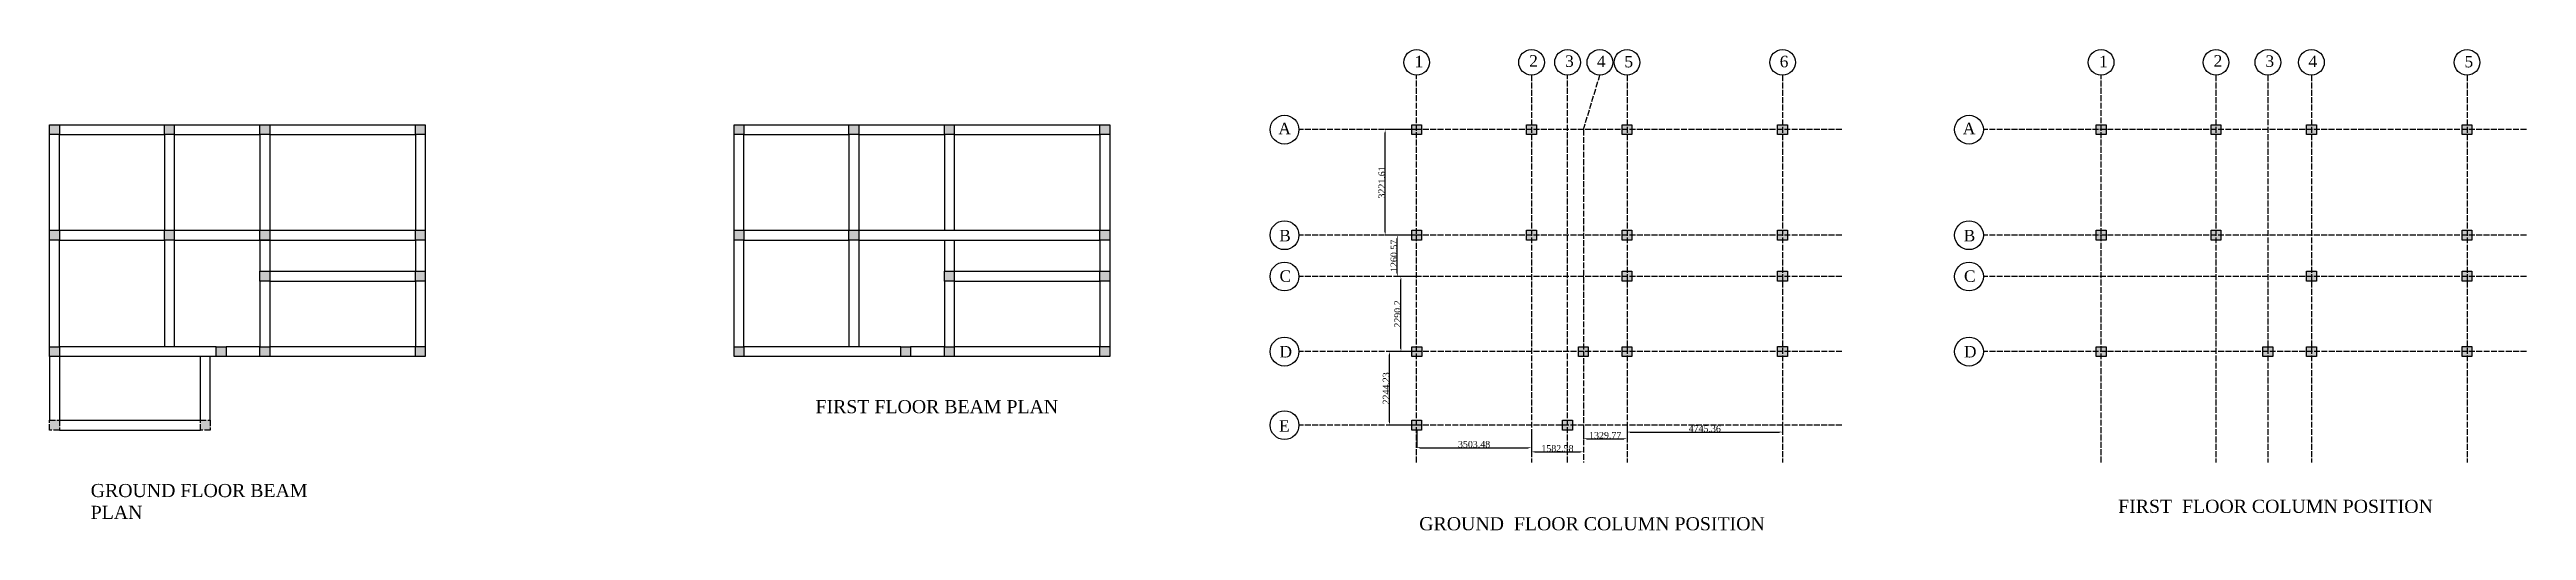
# Model space of a CAD drawing. Header units: millimetres. Extents: x -37331 to 3514287431, y -97281 to -32589.
# Drawn here: x -37331 to 38223, y -97281 to -82605 of the extents above; entities that cross this region are included whole.
import ezdxf

# ---------------------------------------------------------------- set-up
doc = ezdxf.new("R2010")
doc.units = ezdxf.units.MM
doc.header["$LTSCALE"] = 15
doc.linetypes.add('ACAD_ISO02W100', pattern=[15, 12, -3])
doc.layers.get('0').update_dxf_attribs({"plot": 0})
for name, color, linetype in [('beam', 90, 'Continuous'), ('column', 2, 'Continuous'), ('GRID LINE', 150, 'ACAD_ISO02W100'), ('WHITE', 7, 'Continuous')]:
    doc.layers.add(name, color=color, linetype=linetype)
doc.styles.get("Standard").update_dxf_attribs({"font": 'times.ttf', "height": 200})
doc.dimstyles.new('ISO-25', dxfattribs={"dimtxt": 2.5, "dimasz": 2.5, "dimexe": 1.25, "dimexo": 0.625, "dimtad": 1, "dimtxsty": 'Standard', "dimcen": 2.5, "dimadec": 0, "dimazin": 0, "dimtfac": 1, "dimtmove": 0, "dimatfit": 3, "dimfxl": 1, "dimarcsym": 0})

msp = doc.modelspace()

# ---------------------------------------------------------------- texts
at = {"layer": 'WHITE', "attachment_point": 1}
for s, width, insert, char_height in [('\\pi215.44037;1', 565.632, (4092.061, -82795.273), 350), ('\\pi168.67185;2', 563.19085, (7634.349, -82776.441), 350), ('\\pi176.57401;3', 547.70462, (8722.445, -82783.179), 350), ('\\pi163.5799;4', 559.56788, (9704.426, -82791.101), 350), ('\\pi196.73862;5', 593.0807, (10511.47, -82799.542), 350), ('\\pi184.88007;6', 586.01825, (15260.475, -82795.977), 350), ('\\pi215.44037;1', 565.632, (24970.33, -82795.273), 350), ('\\pi168.67185;2', 563.19085, (28512.618, -82776.441), 350), ('\\pi176.57401;3', 547.70462, (30084.929, -82783.179), 350), ('\\pi163.5799;4', 559.56788, (31409.836, -82791.101), 350), ('\\pi196.73862;5', 593.0807, (36135.102, -82799.542), 350), ('\\pi249.10433;A', 861.58284, (-96.982, -84838.76), 350), ('\\pi249.10433;A', 861.58284, (20781.287, -84838.76), 350), ('\\pi117.24016;B', 542.339, (60.999, -88108.368), 350), ('\\pi117.24016;B', 542.339, (20939.269, -88108.368), 350), ('\\pi172.63809;C', 653.38722, (15.396, -89344.039), 350), ('\\pi172.63809;C', 653.38722, (20893.665, -89344.039), 350), ('\\pi175.19413;D', 695.08905, (11.571, -91651.854), 350), ('\\pi175.19413;D', 695.08905, (20889.841, -91651.854), 350), ('\\pi2034.4566;FIRST FLOOR BEAM PLAN', 11287.37031, (-16000.285, -93301.839), 400), ('\\pi203.34978;E', 699.92235, (-32.548, -93917.164), 350), ('GROUND FLOOR BEAM PLAN', 6929.17191, (-36074.937, -95861.163), 400), ('\\pi2621.96175;FIRST  FLOOR COLUMN POSITION', 14611.47938, (23146.654, -96343.127), 400), ('\\pi3025.43472;{\\C0;\\c16777215;GROUND  FLOOR COLUMN POSITION}', 16325.41883, (1424.161, -96874.828), 400)]:
    msp.add_mtext_dynamic_manual_height_columns(s, width=width, gutter_width=1000, heights=[0], dxfattribs=dict(at, insert=insert, char_height=char_height))

# ---------------------------------------------------------------- blocks, each defined once
blk = doc.blocks.new('*D82')
at = {"color": 0, "lineweight": -2, "transparency": 16777216}
for p, q in [((4371, -94217), (4371, -94756)), ((7874, -94217), (7874, -94756)), ((4471, -94755), (7774, -94755))]:
    blk.add_line(p, q, dxfattribs=at)
at = {"color": 0, "transparency": 16777216}
for points in [[(4471, -94738), (4471, -94772), (4371, -94755)], [(7774, -94738), (7774, -94772), (7874, -94755)]]:
    blk.add_solid(points, dxfattribs=at)
at = {"layer": 'Defpoints', "color": 0, "transparency": 16777216}
for p in [(4371, -94217), (7874, -94217), (7874, -94755)]:
    blk.add_point(p, dxfattribs=at)
at = {"color": 0, "transparency": 16777216, "insert": (6122, -94652), "char_height": 200, "attachment_point": 5}
blk.add_mtext('3503.48', dxfattribs=at)
blk = doc.blocks.new('*D83')
at = {"color": 0, "lineweight": -2, "transparency": 16777216}
for p, q in [((9457, -94067), (9457, -94482)), ((10787, -94067), (10787, -94482)), ((9557, -94481), (10687, -94481))]:
    blk.add_line(p, q, dxfattribs=at)
at = {"color": 0, "transparency": 16777216}
for points in [[(9557, -94464), (9557, -94498), (9457, -94481)], [(10687, -94464), (10687, -94498), (10787, -94481)]]:
    blk.add_solid(points, dxfattribs=at)
at = {"layer": 'Defpoints', "color": 0, "transparency": 16777216}
for p in [(9457, -94067), (10787, -94067), (10787, -94481)]:
    blk.add_point(p, dxfattribs=at)
at = {"color": 0, "transparency": 16777216, "insert": (10122, -94378), "char_height": 200, "attachment_point": 5}
blk.add_mtext('1329.77', dxfattribs=at)
blk = doc.blocks.new('*D84')
at = {"color": 0, "lineweight": -2, "transparency": 16777216}
for p, q in [((10787, -94067), (10787, -94279)), ((10887, -94278), (15432, -94278)), ((15532, -94067), (15532, -94279))]:
    blk.add_line(p, q, dxfattribs=at)
at = {"color": 0, "transparency": 16777216}
for points in [[(10887, -94261), (10887, -94295), (10787, -94278)], [(15432, -94261), (15432, -94295), (15532, -94278)]]:
    blk.add_solid(points, dxfattribs=at)
at = {"layer": 'Defpoints', "color": 0, "transparency": 16777216}
for p in [(10787, -94067), (15532, -94067), (15532, -94278)]:
    blk.add_point(p, dxfattribs=at)
at = {"color": 0, "transparency": 16777216, "insert": (13159, -94175), "char_height": 200, "attachment_point": 5}
blk.add_mtext('4745.36', dxfattribs=at)
blk = doc.blocks.new('*D85')
at = {"color": 0, "lineweight": -2, "transparency": 16777216}
for p, q in [((4370, -91823), (3540, -91823)), ((3541, -93967), (3541, -91923)), ((4370, -94067), (3540, -94067))]:
    blk.add_line(p, q, dxfattribs=at)
at = {"color": 0, "transparency": 16777216}
for points in [[(3525, -91923), (3558, -91923), (3541, -91823)], [(3525, -93967), (3558, -93967), (3541, -94067)]]:
    blk.add_solid(points, dxfattribs=at)
at = {"layer": 'Defpoints', "color": 0, "transparency": 16777216}
for p in [(3541, -91823), (4371, -91823), (4371, -94067)]:
    blk.add_point(p, dxfattribs=at)
at = {"color": 0, "transparency": 16777216, "insert": (3439, -92945), "char_height": 200, "attachment_point": 5, "rotation": 90}
blk.add_mtext('2244.23', dxfattribs=at)
blk = doc.blocks.new('*D86')
at = {"color": 0, "lineweight": -2, "transparency": 16777216}
for p, q in [((4370, -89532), (3890, -89532)), ((3891, -91723), (3891, -89632)), ((4370, -91823), (3890, -91823))]:
    blk.add_line(p, q, dxfattribs=at)
at = {"color": 0, "transparency": 16777216}
for points in [[(3874, -89632), (3908, -89632), (3891, -89532)], [(3874, -91723), (3908, -91723), (3891, -91823)]]:
    blk.add_solid(points, dxfattribs=at)
at = {"layer": 'Defpoints', "color": 0, "transparency": 16777216}
for p in [(3891, -89532), (4371, -89532), (4371, -91823)]:
    blk.add_point(p, dxfattribs=at)
at = {"color": 0, "transparency": 16777216, "insert": (3788, -90677), "char_height": 200, "attachment_point": 5, "rotation": 90}
blk.add_mtext('2290.2', dxfattribs=at)
blk = doc.blocks.new('*D87')
at = {"color": 0, "lineweight": -2, "transparency": 16777216}
for p, q in [((4370, -88272), (3779, -88272)), ((3780, -89432), (3780, -88372)), ((4370, -89532), (3779, -89532))]:
    blk.add_line(p, q, dxfattribs=at)
at = {"color": 0, "transparency": 16777216}
for points in [[(3763, -88372), (3796, -88372), (3780, -88272)], [(3763, -89432), (3796, -89432), (3780, -89532)]]:
    blk.add_solid(points, dxfattribs=at)
at = {"layer": 'Defpoints', "color": 0, "transparency": 16777216}
for p in [(3780, -88272), (4371, -88272), (4371, -89532)]:
    blk.add_point(p, dxfattribs=at)
at = {"color": 0, "transparency": 16777216, "insert": (3677, -88902), "char_height": 200, "attachment_point": 5, "rotation": 90}
blk.add_mtext('1260.57', dxfattribs=at)
blk = doc.blocks.new('*D88')
at = {"color": 0, "lineweight": -2, "transparency": 16777216}
for p, q in [((4370, -85050), (3409, -85050)), ((3410, -88172), (3410, -85150)), ((4370, -88272), (3409, -88272))]:
    blk.add_line(p, q, dxfattribs=at)
at = {"color": 0, "transparency": 16777216}
for points in [[(3393, -85150), (3426, -85150), (3410, -85050)], [(3393, -88172), (3426, -88172), (3410, -88272)]]:
    blk.add_solid(points, dxfattribs=at)
at = {"layer": 'Defpoints', "color": 0, "transparency": 16777216}
for p in [(3410, -85050), (4371, -85050), (4371, -88272)]:
    blk.add_point(p, dxfattribs=at)
at = {"color": 0, "transparency": 16777216, "insert": (3307, -86661), "char_height": 200, "attachment_point": 5, "rotation": 90}
blk.add_mtext('3221.61', dxfattribs=at)
blk = doc.blocks.new('*D89')
at = {"color": 0, "lineweight": -2, "transparency": 16777216}
for p, q in [((7874, -94756), (7874, -94882)), ((7974, -94881), (9357, -94881)), ((9457, -94756), (9457, -94882))]:
    blk.add_line(p, q, dxfattribs=at)
at = {"color": 0, "transparency": 16777216}
for points in [[(7974, -94864), (7974, -94898), (7874, -94881)], [(9357, -94864), (9357, -94898), (9457, -94881)]]:
    blk.add_solid(points, dxfattribs=at)
at = {"layer": 'Defpoints', "color": 0, "transparency": 16777216}
for p in [(7874, -94755), (9457, -94755), (9457, -94881)]:
    blk.add_point(p, dxfattribs=at)
at = {"color": 0, "transparency": 16777216, "insert": (8665, -94778), "char_height": 200, "attachment_point": 5}
blk.add_mtext('1582.58', dxfattribs=at)

# ---------------------------------------------------------------- dimensions: what is measured, and where the dimension line sits
for base, p1, p2, picture, middle in [((3409.802, -85050.129), (4370.682, -88271.736), (4370.682, -85050.129), '*D88', (3306.908, -86660.932)), ((3779.773, -88271.736), (4370.682, -89532.305), (4370.682, -88271.736), '*D87', (3676.879, -88902.021)), ((3891.072, -89532.305), (4370.682, -91822.505), (4370.682, -89532.305), '*D86', (3788.178, -90677.405)), ((3541.448, -91822.505), (4370.682, -94066.736), (4370.682, -91822.505), '*D85', (3438.554, -92944.62))]:
    dim = msp.add_linear_dim(base=base, p1=p1, p2=p2, angle=90, dimstyle='ISO-25', override={"dimtxt": 200, "dimasz": 100, "dimgap": 0.875, "dimdsep": 46, "dimcen": 2.8, "dimfrac": 2})
    dim.commit()
    dim.dimension.update_dxf_attribs({"geometry": picture, "text_midpoint": middle})
for base, p1, p2, picture, middle in [((7874.1672, -94755.1655), (4370.6824, -94216.7357), (7874.1672, -94216.7357), '*D82', (6122.4248, -94652.2718)), ((10786.52, -94480.919), (9456.75, -94066.736), (10786.52, -94066.736), '*D83', (10121.635, -94378.025)), ((15531.882, -94278.155), (10786.52, -94066.736), (15531.882, -94066.736), '*D84', (13159.201, -94175.261)), ((9456.75, -94881.003), (7874.167, -94755.166), (9456.75, -94755.166), '*D89', (8665.459, -94778.109))]:
    dim = msp.add_linear_dim(base=base, p1=p1, p2=p2, dimstyle='ISO-25', override={"dimtxt": 200, "dimasz": 100, "dimgap": 0.875, "dimdsep": 46, "dimcen": 2.8, "dimfrac": 2})
    dim.commit()
    dim.dimension.update_dxf_attribs({"geometry": picture, "text_midpoint": middle})

# ---------------------------------------------------------------- hatches: boundary and pattern name
at = {"layer": 'WHITE', "true_color": 0xffffff, "transparency": 33554687}
h = msp.add_hatch(dxfattribs=at)
h.set_pattern_fill('AR-CONC', scale=0.75)
h.set_pattern_definition([(50, (-48881.23, 0), (136.6385, -11.95431), [14.2875, -157.1625]), (355, (-48881.23, 0), (-26.43257, 143.29263), [11.43, -125.73044]), (100.45144, (-48869.85, -1), (110.20594, 131.33831), [12.1425, -133.56768]), (46.1842, (-48881.23, 38.1), (203.30928, -31.53175), [21.43125, -235.74375]), (96.63556, (-48864.29, 35.47), (178.0531, 185.5696), [18.21377, -200.3517]), (351.18415, (-48881.23, 38.1), (178.0531, 185.5696), [17.14498, -188.5948]), (21, (-48862.18, 28.57), (113.71079, -76.6989), [14.2875, -157.1625]), (326, (-48862.18, 28.57), (46.35152, 138.14097), [11.43, -125.73]), (71.45144, (-48852.7, 22.18), (160.06231, 61.44208), [12.1425, -133.56745]), (37.5, (-48881.23, 0), (2.316452, 63.41628), [0, -124.206, 0, -127.635, 0, -126.20625]), (7.5, (-48881.23, 0), (50.114747, 75.13543), [0, -72.771, 0, -121.3485, 0, -48.10125]), (327.5, (-48923.714, 0), (101.692946, -4.296558), [0, -47.625, 0, -148.59, 0, -197.1675]), (317.5, (-48942.76, 0), (111.096886, 19.06987), [0, -61.9125, 0, -98.679, 0, -140.0175])])
h.paths.add_polyline_path([(-37030.691, -85200.129), (-37030.691, -84900.129), (-37330.691, -84900.129), (-37330.691, -85200.129)])
h.paths.add_polyline_path([(-33527.206, -84900.129), (-33827.206, -84900.129), (-33827.206, -85200.129), (-33527.206, -85200.129)])
h.paths.add_polyline_path([(-30614.854, -85200.129), (-30614.854, -84900.129), (-30914.854, -84900.129), (-30914.854, -85200.129)])
h.paths.add_polyline_path([(-26169.491, -85200.129), (-25869.491, -85200.129), (-25869.491, -84900.129), (-26169.491, -84900.129)])
h.paths.add_polyline_path([(-26169.491, -88421.736), (-25869.491, -88421.736), (-25869.491, -88121.736), (-26169.491, -88121.736)])
h.paths.add_polyline_path([(-30914.854, -88121.736), (-30914.854, -88421.736), (-30614.854, -88421.736), (-30614.854, -88121.736)])
h.paths.add_polyline_path([(-30914.854, -89672.505), (-30614.854, -89672.505), (-30614.854, -89372.505), (-30914.854, -89372.505)])
h.paths.add_polyline_path([(-25869.491, -89372.505), (-26169.491, -89372.505), (-26169.491, -89672.505), (-25869.491, -89672.505)])
h.paths.add_polyline_path([(-25869.491, -91669.167), (-26169.491, -91669.167), (-26169.491, -91969.167), (-25869.491, -91969.167)])
h.paths.add_polyline_path([(-30914.854, -91972.505), (-30614.854, -91972.505), (-30614.854, -91672.505), (-30914.854, -91672.505)])
h.paths.add_polyline_path([(-32244.623, -91672.505), (-32244.623, -91972.505), (-31944.623, -91972.505), (-31944.623, -91672.505)])
h.paths.add_polyline_path([(-33827.206, -88121.736), (-33827.206, -88421.736), (-33527.206, -88421.736), (-33527.206, -88121.736)])
h.paths.add_polyline_path([(-37330.691, -88121.736), (-37330.691, -88421.736), (-37030.691, -88421.736), (-37030.691, -88121.736)])
h.paths.add_polyline_path([(-37027.353, -91672.505), (-37327.353, -91672.505), (-37327.353, -91972.505), (-37027.353, -91972.505)])
h.paths.add_polyline_path([(-37330.691, -94216.736), (-37030.691, -94216.736), (-37030.691, -93916.736), (-37330.691, -93916.736)])
h.paths.add_polyline_path([(-32728.838, -93916.736), (-32728.838, -94216.736), (-32428.838, -94216.736), (-32428.838, -93916.736)])
h.paths.add_polyline_path([(-16152.422, -85200.129), (-16152.422, -84900.129), (-16452.422, -84900.129), (-16452.422, -85200.129)])
h.paths.add_polyline_path([(-12648.937, -84900.129), (-12948.937, -84900.129), (-12948.937, -85200.129), (-12648.937, -85200.129)])
h.paths.add_polyline_path([(-9736.585, -85200.129), (-9736.585, -84900.129), (-10036.585, -84900.129), (-10036.585, -85200.129)])
h.paths.add_polyline_path([(-4991.222, -85200.129), (-4991.222, -84900.129), (-5291.222, -84900.129), (-5291.222, -85200.129)])
h.paths.add_polyline_path([(-4991.222, -88121.736), (-5291.222, -88121.736), (-5291.222, -88421.736), (-4991.222, -88421.736)])
h.paths.add_polyline_path([(-4991.222, -89372.505), (-5291.222, -89372.505), (-5291.222, -89672.505), (-4991.222, -89672.505)])
h.paths.add_polyline_path([(-10036.585, -89672.505), (-9736.585, -89672.505), (-9736.585, -89372.505), (-10036.585, -89372.505)])
h.paths.add_polyline_path([(-10036.585, -91972.505), (-9736.585, -91972.505), (-9736.585, -91672.505), (-10036.585, -91672.505)])
h.paths.add_polyline_path([(-5291.222, -91969.167), (-4991.222, -91969.167), (-4991.222, -91669.167), (-5291.222, -91669.167)])
h.paths.add_polyline_path([(-11066.354, -91672.505), (-11366.354, -91672.505), (-11366.354, -91972.505), (-11066.354, -91972.505)])
h.paths.add_polyline_path([(-16449.084, -91972.505), (-16149.084, -91972.505), (-16149.084, -91672.505), (-16449.084, -91672.505)])
h.paths.add_polyline_path([(-12948.937, -88121.736), (-12948.937, -88421.736), (-12648.937, -88421.736), (-12648.937, -88121.736)])
h.paths.add_polyline_path([(-16152.422, -88421.736), (-16152.422, -88121.736), (-16452.422, -88121.736), (-16452.422, -88421.736)])
h = msp.add_hatch(dxfattribs=at)
h.set_pattern_fill('AR-CONC', scale=0.75)
h.set_pattern_definition([(50, (-7329.86, 0), (136.6385, -11.95431), [14.2875, -157.1625]), (355, (-7329.86, 0), (-26.43257, 143.29263), [11.43, -125.73044]), (100.45144, (-7318.47, -1), (110.20594, 131.33831), [12.1425, -133.56768]), (46.1842, (-7329.86, 38.1), (203.30928, -31.53175), [21.43125, -235.74375]), (96.63556, (-7312.92, 35.47), (178.0531, 185.5696), [18.21377, -200.3517]), (351.18415, (-7329.86, 38.1), (178.0531, 185.5696), [17.14498, -188.5948]), (21, (-7310.81, 28.57), (113.71079, -76.6989), [14.2875, -157.1625]), (326, (-7310.81, 28.57), (46.35152, 138.14097), [11.43, -125.73]), (71.45144, (-7301.33, 22.18), (160.06231, 61.44208), [12.1425, -133.56745]), (37.5, (-7329.86, 0), (2.316452, 63.41628), [0, -124.206, 0, -127.635, 0, -126.20625]), (7.5, (-7329.86, 0), (50.114747, 75.13543), [0, -72.771, 0, -121.3485, 0, -48.10125]), (327.5, (-7372.34, 0), (101.692946, -4.296558), [0, -47.625, 0, -148.59, 0, -197.1675]), (317.5, (-7391.39, 0), (111.096886, 19.06987), [0, -61.9125, 0, -98.679, 0, -140.0175])])
h.paths.add_polyline_path([(4520.682, -85200.129), (4520.682, -84900.129), (4220.682, -84900.129), (4220.682, -85200.129)])
h.paths.add_polyline_path([(8024.167, -84900.129), (7724.167, -84900.129), (7724.167, -85200.129), (8024.167, -85200.129)])
h.paths.add_polyline_path([(10936.52, -85200.129), (10936.52, -84900.129), (10636.52, -84900.129), (10636.52, -85200.129)])
h.paths.add_polyline_path([(15681.882, -85200.129), (15681.882, -84900.129), (15381.882, -84900.129), (15381.882, -85200.129)])
h.paths.add_polyline_path([(15681.882, -88421.736), (15681.882, -88121.736), (15381.882, -88121.736), (15381.882, -88421.736)])
h.paths.add_polyline_path([(10636.52, -88121.736), (10636.52, -88421.736), (10936.52, -88421.736), (10936.52, -88121.736)])
h.paths.add_polyline_path([(10636.52, -89672.505), (10936.52, -89672.505), (10936.52, -89372.505), (10636.52, -89372.505)])
h.paths.add_polyline_path([(15681.882, -89372.505), (15381.882, -89372.505), (15381.882, -89672.505), (15681.882, -89672.505)])
h.paths.add_polyline_path([(15681.882, -91669.167), (15381.882, -91669.167), (15381.882, -91969.167), (15681.882, -91969.167)])
h.paths.add_polyline_path([(10936.52, -91672.505), (10636.52, -91672.505), (10636.52, -91972.505), (10936.52, -91972.505)])
h.paths.add_polyline_path([(9306.75, -91672.505), (9306.75, -91972.505), (9606.75, -91972.505), (9606.75, -91672.505)])
h.paths.add_polyline_path([(7724.167, -88121.736), (7724.167, -88421.736), (8024.167, -88421.736), (8024.167, -88121.736)])
h.paths.add_polyline_path([(4220.682, -88121.736), (4220.682, -88421.736), (4520.682, -88421.736), (4520.682, -88121.736)])
h.paths.add_polyline_path([(4524.02, -91672.505), (4224.02, -91672.505), (4224.02, -91972.505), (4524.02, -91972.505)])
h.paths.add_polyline_path([(4220.682, -94216.736), (4520.682, -94216.736), (4520.682, -93916.736), (4220.682, -93916.736)])
h.paths.add_polyline_path([(8822.536, -93916.736), (8822.536, -94216.736), (9122.536, -94216.736), (9122.536, -93916.736)])
h.paths.add_polyline_path([(25398.952, -85200.129), (25398.952, -84900.129), (25098.952, -84900.129), (25098.952, -85200.129)])
h.paths.add_polyline_path([(28902.437, -84900.129), (28602.437, -84900.129), (28602.437, -85200.129), (28902.437, -85200.129)])
h.paths.add_polyline_path([(31814.789, -85200.129), (31814.789, -84900.129), (31514.789, -84900.129), (31514.789, -85200.129)])
h.paths.add_polyline_path([(36560.152, -85200.129), (36560.152, -84900.129), (36260.152, -84900.129), (36260.152, -85200.129)])
h.paths.add_polyline_path([(36560.152, -88121.736), (36260.152, -88121.736), (36260.152, -88421.736), (36560.152, -88421.736)])
h.paths.add_polyline_path([(36560.152, -89372.505), (36260.152, -89372.505), (36260.152, -89672.505), (36560.152, -89672.505)])
h.paths.add_polyline_path([(31514.789, -89672.505), (31814.789, -89672.505), (31814.789, -89372.505), (31514.789, -89372.505)])
h.paths.add_polyline_path([(31514.789, -91972.505), (31814.789, -91972.505), (31814.789, -91672.505), (31514.789, -91672.505)])
h.paths.add_polyline_path([(36260.152, -91969.167), (36560.152, -91969.167), (36560.152, -91669.167), (36260.152, -91669.167)])
h.paths.add_polyline_path([(30485.02, -91672.505), (30185.02, -91672.505), (30185.02, -91972.505), (30485.02, -91972.505)])
h.paths.add_polyline_path([(25102.29, -91972.505), (25402.29, -91972.505), (25402.29, -91672.505), (25102.29, -91672.505)])
h.paths.add_polyline_path([(28602.437, -88121.736), (28602.437, -88421.736), (28902.437, -88421.736), (28902.437, -88121.736)])
h.paths.add_polyline_path([(25398.952, -88421.736), (25398.952, -88121.736), (25098.952, -88121.736), (25098.952, -88421.736)])

# ---------------------------------------------------------------- linework, layer by layer
at = {"layer": 'beam'}
for p, q in [((-37330.691, -88121.736), (-37330.691, -85200.129)), ((-37030.691, -84900.129), (-33827.206, -84900.129)), ((-37030.691, -85200.129), (-33827.206, -85200.129)), ((-37030.691, -88121.736), (-37030.691, -85200.129)), ((-33827.206, -85200.129), (-33827.206, -88121.736)), ((-33527.206, -84900.129), (-30914.854, -84900.129)), ((-33527.206, -85200.129), (-30914.854, -85200.129)), ((-33527.206, -85200.129), (-33527.206, -88121.736)), ((-30914.854, -85200.129), (-30914.854, -88121.736)), ((-30614.854, -84900.129), (-26169.491, -84900.129)), ((-30614.854, -85200.129), (-26169.491, -85200.129)), ((-30614.854, -85200.129), (-30614.854, -88121.736)), ((-26169.491, -85200.129), (-26169.491, -88121.736)), ((-25869.491, -85200.129), (-25869.491, -88121.736)), ((-16452.422, -88121.736), (-16452.422, -85200.129)), ((-16152.422, -84900.129), (-12948.937, -84900.129)), ((-16152.422, -85200.129), (-12948.937, -85200.129)), ((-16152.422, -88121.736), (-16152.422, -85200.129)), ((-12948.937, -85200.129), (-12948.937, -88121.736)), ((-12648.937, -84900.129), (-10036.585, -84900.129)), ((-12648.937, -85200.129), (-10036.585, -85200.129)), ((-12648.937, -85200.129), (-12648.937, -88121.736)), ((-10036.585, -85200.129), (-10036.585, -88121.736)), ((-9736.585, -84900.129), (-5291.222, -84900.129)), ((-9736.585, -85200.129), (-5291.222, -85200.129)), ((-9736.585, -85200.129), (-9736.585, -88121.736)), ((-5291.222, -85200.129), (-5291.222, -88121.736)), ((-4991.222, -85200.129), (-4991.222, -88121.736)), ((-37030.691, -88121.736), (-33827.206, -88121.736)), ((-33527.206, -88121.736), (-26169.491, -88121.736)), ((-16152.422, -88121.736), (-12948.937, -88121.736)), ((-12648.937, -88121.736), (-5291.222, -88121.736)), ((-37330.691, -91672.505), (-37330.691, -88421.736)), ((-37030.691, -88421.736), (-33827.206, -88421.736)), ((-37030.691, -91672.505), (-37030.691, -88421.736)), ((-33827.206, -88421.736), (-33827.206, -91672.505)), ((-33527.206, -88421.736), (-33527.206, -91672.505)), ((-33527.206, -88421.736), (-26169.491, -88421.736)), ((-30914.854, -88421.736), (-30914.854, -89372.505)), ((-30614.854, -88421.736), (-30614.854, -89372.505)), ((-26169.491, -88421.736), (-26169.491, -89372.505)), ((-25869.491, -88421.736), (-25869.491, -89372.505)), ((-16452.422, -91672.505), (-16452.422, -88421.736)), ((-16152.422, -91672.505), (-16152.422, -88421.736)), ((-16152.422, -88421.736), (-12948.937, -88421.736)), ((-12948.937, -88421.736), (-12948.937, -91672.505)), ((-12648.937, -88421.736), (-5291.222, -88421.736)), ((-12648.937, -88421.736), (-12648.937, -91672.505)), ((-10036.585, -88421.736), (-10036.585, -89372.505)), ((-9736.585, -88421.736), (-9736.585, -89372.505)), ((-5291.222, -88421.736), (-5291.222, -89372.505)), ((-4991.222, -88421.736), (-4991.222, -89372.505)), ((-30914.854, -89672.505), (-30914.854, -91672.505)), ((-30614.854, -89372.505), (-26169.491, -89372.505)), ((-30614.854, -89672.505), (-26169.491, -89672.505)), ((-30614.854, -89672.505), (-30614.854, -91672.505)), ((-26169.491, -89672.505), (-26169.491, -91669.167)), ((-25869.491, -89672.505), (-25869.491, -91669.167)), ((-10036.585, -89672.505), (-10036.585, -91672.505)), ((-9736.585, -89372.505), (-5291.222, -89372.505)), ((-9736.585, -89672.505), (-9736.585, -91672.505)), ((-9736.585, -89672.505), (-5291.222, -89672.505)), ((-5291.222, -89672.505), (-5291.222, -91669.167)), ((-4991.222, -89672.505), (-4991.222, -91669.167)), ((-37327.353, -91972.247), (-37330.691, -93916.478)), ((-37027.354, -91972.762), (-37030.691, -93916.993)), ((-32244.623, -91672.505), (-37027.353, -91672.505)), ((-32244.623, -91972.505), (-37027.353, -91972.505)), ((-32728.838, -93916.736), (-32728.838, -91972.505)), ((-32428.838, -93916.736), (-32428.838, -91972.505)), ((-30914.854, -91672.505), (-31944.623, -91672.505)), ((-30914.854, -91972.505), (-31944.623, -91972.505)), ((-26169.491, -91672.505), (-30614.854, -91672.505)), ((-26169.491, -91972.505), (-30614.854, -91972.505)), ((-11366.354, -91672.505), (-16149.084, -91672.505)), ((-11366.354, -91972.505), (-16149.084, -91972.505)), ((-10036.585, -91672.505), (-11066.354, -91672.505)), ((-10036.585, -91972.505), (-11066.354, -91972.505)), ((-5291.222, -91672.505), (-9736.585, -91672.505)), ((-5291.222, -91972.505), (-9736.585, -91972.505)), ((-37030.691, -93916.736), (-32728.838, -93916.736)), ((-37030.691, -94216.736), (-32728.838, -94216.736))]:
    msp.add_line(p, q, dxfattribs=at)
at = {"layer": 'column'}
for points in [[(-37330.691, -84900.129), (-37030.691, -84900.129), (-37030.691, -85200.129), (-37330.691, -85200.129)], [(-33827.206, -84900.129), (-33527.206, -84900.129), (-33527.206, -85200.129), (-33827.206, -85200.129)], [(-30914.854, -84900.129), (-30614.854, -84900.129), (-30614.854, -85200.129), (-30914.854, -85200.129)], [(-26169.491, -84900.129), (-25869.491, -84900.129), (-25869.491, -85200.129), (-26169.491, -85200.129)], [(-16452.422, -84900.129), (-16152.422, -84900.129), (-16152.422, -85200.129), (-16452.422, -85200.129)], [(-12948.937, -84900.129), (-12648.937, -84900.129), (-12648.937, -85200.129), (-12948.937, -85200.129)], [(-10036.585, -84900.129), (-9736.585, -84900.129), (-9736.585, -85200.129), (-10036.585, -85200.129)], [(-5291.222, -84900.129), (-4991.222, -84900.129), (-4991.222, -85200.129), (-5291.222, -85200.129)], [(4220.682, -84900.129), (4520.682, -84900.129), (4520.682, -85200.129), (4220.682, -85200.129)], [(7724.167, -84900.129), (8024.167, -84900.129), (8024.167, -85200.129), (7724.167, -85200.129)], [(10636.52, -84900.129), (10936.52, -84900.129), (10936.52, -85200.129), (10636.52, -85200.129)], [(15381.882, -84900.129), (15681.882, -84900.129), (15681.882, -85200.129), (15381.882, -85200.129)], [(25098.952, -84900.129), (25398.952, -84900.129), (25398.952, -85200.129), (25098.952, -85200.129)], [(28602.437, -84900.129), (28902.437, -84900.129), (28902.437, -85200.129), (28602.437, -85200.129)], [(31514.789, -84900.129), (31814.789, -84900.129), (31814.789, -85200.129), (31514.789, -85200.129)], [(36260.152, -84900.129), (36560.152, -84900.129), (36560.152, -85200.129), (36260.152, -85200.129)], [(-37330.691, -88121.736), (-37030.691, -88121.736), (-37030.691, -88421.736), (-37330.691, -88421.736)], [(-33827.206, -88121.736), (-33527.206, -88121.736), (-33527.206, -88421.736), (-33827.206, -88421.736)], [(-30914.854, -88121.736), (-30614.854, -88121.736), (-30614.854, -88421.736), (-30914.854, -88421.736)], [(-26169.491, -88121.736), (-25869.491, -88121.736), (-25869.491, -88421.736), (-26169.491, -88421.736)], [(-16452.422, -88121.736), (-16152.422, -88121.736), (-16152.422, -88421.736), (-16452.422, -88421.736)], [(-12948.937, -88121.736), (-12648.937, -88121.736), (-12648.937, -88421.736), (-12948.937, -88421.736)], [(-5291.222, -88121.736), (-4991.222, -88121.736), (-4991.222, -88421.736), (-5291.222, -88421.736)], [(4220.682, -88121.736), (4520.682, -88121.736), (4520.682, -88421.736), (4220.682, -88421.736)], [(7724.167, -88121.736), (8024.167, -88121.736), (8024.167, -88421.736), (7724.167, -88421.736)], [(10636.52, -88121.736), (10936.52, -88121.736), (10936.52, -88421.736), (10636.52, -88421.736)], [(15381.882, -88121.736), (15681.882, -88121.736), (15681.882, -88421.736), (15381.882, -88421.736)], [(25098.952, -88121.736), (25398.952, -88121.736), (25398.952, -88421.736), (25098.952, -88421.736)], [(28602.437, -88121.736), (28902.437, -88121.736), (28902.437, -88421.736), (28602.437, -88421.736)], [(36260.152, -88121.736), (36560.152, -88121.736), (36560.152, -88421.736), (36260.152, -88421.736)], [(-30914.854, -89372.505), (-30614.854, -89372.505), (-30614.854, -89672.505), (-30914.854, -89672.505)], [(-26169.491, -89372.505), (-25869.491, -89372.505), (-25869.491, -89672.505), (-26169.491, -89672.505)], [(-10036.585, -89372.505), (-9736.585, -89372.505), (-9736.585, -89672.505), (-10036.585, -89672.505)], [(-5291.222, -89372.505), (-4991.222, -89372.505), (-4991.222, -89672.505), (-5291.222, -89672.505)], [(10636.52, -89372.505), (10936.52, -89372.505), (10936.52, -89672.505), (10636.52, -89672.505)], [(15381.882, -89372.505), (15681.882, -89372.505), (15681.882, -89672.505), (15381.882, -89672.505)], [(31514.789, -89372.505), (31814.789, -89372.505), (31814.789, -89672.505), (31514.789, -89672.505)], [(36260.152, -89372.505), (36560.152, -89372.505), (36560.152, -89672.505), (36260.152, -89672.505)], [(-37327.353, -91672.505), (-37027.353, -91672.505), (-37027.353, -91972.505), (-37327.353, -91972.505)], [(-32244.623, -91672.505), (-31944.623, -91672.505), (-31944.623, -91972.505), (-32244.623, -91972.505)], [(-30914.854, -91672.505), (-30614.854, -91672.505), (-30614.854, -91972.505), (-30914.854, -91972.505)], [(-26169.491, -91669.167), (-25869.491, -91669.167), (-25869.491, -91969.167), (-26169.491, -91969.167)], [(-16449.084, -91672.505), (-16149.084, -91672.505), (-16149.084, -91972.505), (-16449.084, -91972.505)], [(-11366.354, -91672.505), (-11066.354, -91672.505), (-11066.354, -91972.505), (-11366.354, -91972.505)], [(-10036.585, -91672.505), (-9736.585, -91672.505), (-9736.585, -91972.505), (-10036.585, -91972.505)], [(-5291.222, -91669.167), (-4991.222, -91669.167), (-4991.222, -91969.167), (-5291.222, -91969.167)], [(4224.02, -91672.505), (4524.02, -91672.505), (4524.02, -91972.505), (4224.02, -91972.505)], [(9306.75, -91672.505), (9606.75, -91672.505), (9606.75, -91972.505), (9306.75, -91972.505)], [(10636.52, -91672.505), (10936.52, -91672.505), (10936.52, -91972.505), (10636.52, -91972.505)], [(15381.882, -91669.167), (15681.882, -91669.167), (15681.882, -91969.167), (15381.882, -91969.167)], [(25102.29, -91672.505), (25402.29, -91672.505), (25402.29, -91972.505), (25102.29, -91972.505)], [(30185.02, -91672.505), (30485.02, -91672.505), (30485.02, -91972.505), (30185.02, -91972.505)], [(31514.789, -91672.505), (31814.789, -91672.505), (31814.789, -91972.505), (31514.789, -91972.505)], [(36260.152, -91669.167), (36560.152, -91669.167), (36560.152, -91969.167), (36260.152, -91969.167)], [(4220.682, -93916.736), (4520.682, -93916.736), (4520.682, -94216.736), (4220.682, -94216.736)], [(8822.536, -93916.736), (9122.536, -93916.736), (9122.536, -94216.736), (8822.536, -94216.736)]]:
    msp.add_lwpolyline(points, close=True, dxfattribs=at)
at = {"layer": 'column', "linetype": 'ACAD_ISO02W100'}
for points in [[(-37330.691, -93916.736), (-37030.691, -93916.736), (-37030.691, -94216.736), (-37330.691, -94216.736)], [(-32728.838, -93916.736), (-32428.838, -93916.736), (-32428.838, -94216.736), (-32728.838, -94216.736)]]:
    msp.add_lwpolyline(points, close=True, dxfattribs=at)
at = {"layer": 'GRID LINE'}
for p, q in [((4370.682, -95207.057), (4370.682, -83387.432)), ((7874.167, -83387.432), (7874.167, -95207.057)), ((8972.536, -95207.057), (8972.536, -83387.432)), ((9456.75, -85050.129), (9959.378, -83387.432)), ((10786.52, -83387.432), (10786.52, -95207.057)), ((15531.882, -83387.432), (15531.882, -95207.057)), ((25248.952, -95207.057), (25248.952, -83387.432)), ((28752.437, -83387.432), (28752.437, -95207.057)), ((30335.02, -83387.432), (30335.02, -95207.057)), ((31664.789, -83387.432), (31664.789, -95207.057)), ((36410.152, -83387.432), (36410.152, -95207.057)), ((17341.113, -85050.129), (780.241, -85050.129)), ((9456.75, -85050.129), (9456.75, -95207.057)), ((38219.382, -85050.129), (21658.511, -85050.129)), ((17341.113, -88271.736), (780.241, -88271.736)), ((38219.382, -88271.736), (21658.511, -88271.736)), ((17341.113, -89532.305), (780.241, -89532.305)), ((38219.382, -89532.305), (21658.511, -89532.305)), ((17344.451, -91822.505), (783.579, -91822.505)), ((38222.72, -91822.505), (21661.849, -91822.505)), ((17341.113, -94066.736), (780.241, -94066.736))]:
    msp.add_line(p, q, dxfattribs=at)
at = {"layer": 'WHITE'}
for centre, radius in [((4370.682, -82996.362), 391.069), ((7874.167, -82996.362), 391.069), ((8972.536, -82996.362), 391.069), ((9959.378, -82996.362), 391.069), ((10786.52, -82996.362), 391.069), ((15531.882, -82996.362), 391.069), ((25248.952, -82996.362), 391.069), ((28752.437, -82996.362), 391.069), ((30335.02, -82996.362), 391.069), ((31664.789, -82996.362), 391.069), ((36410.152, -82996.362), 391.069), ((340.686, -85050.129), 439.555), ((21218.955, -85050.129), 439.555), ((340.686, -88271.736), 439.555), ((21218.955, -88271.736), 439.555), ((340.686, -89532.305), 439.555), ((21218.955, -89532.305), 439.555), ((340.686, -91822.505), 439.555), ((21218.955, -91822.505), 439.555), ((340.686, -94066.736), 439.555)]:
    msp.add_circle(centre, radius, dxfattribs=at)

msp.set_redraw_order([(e.dxf.handle, doc.entitydb.next_handle()) for e in msp.query("TEXT MTEXT ATTDEF DIMENSION ARC_DIMENSION")])  # texts and dimensions are drawn at this point

doc.saveas('drawing.dxf')
